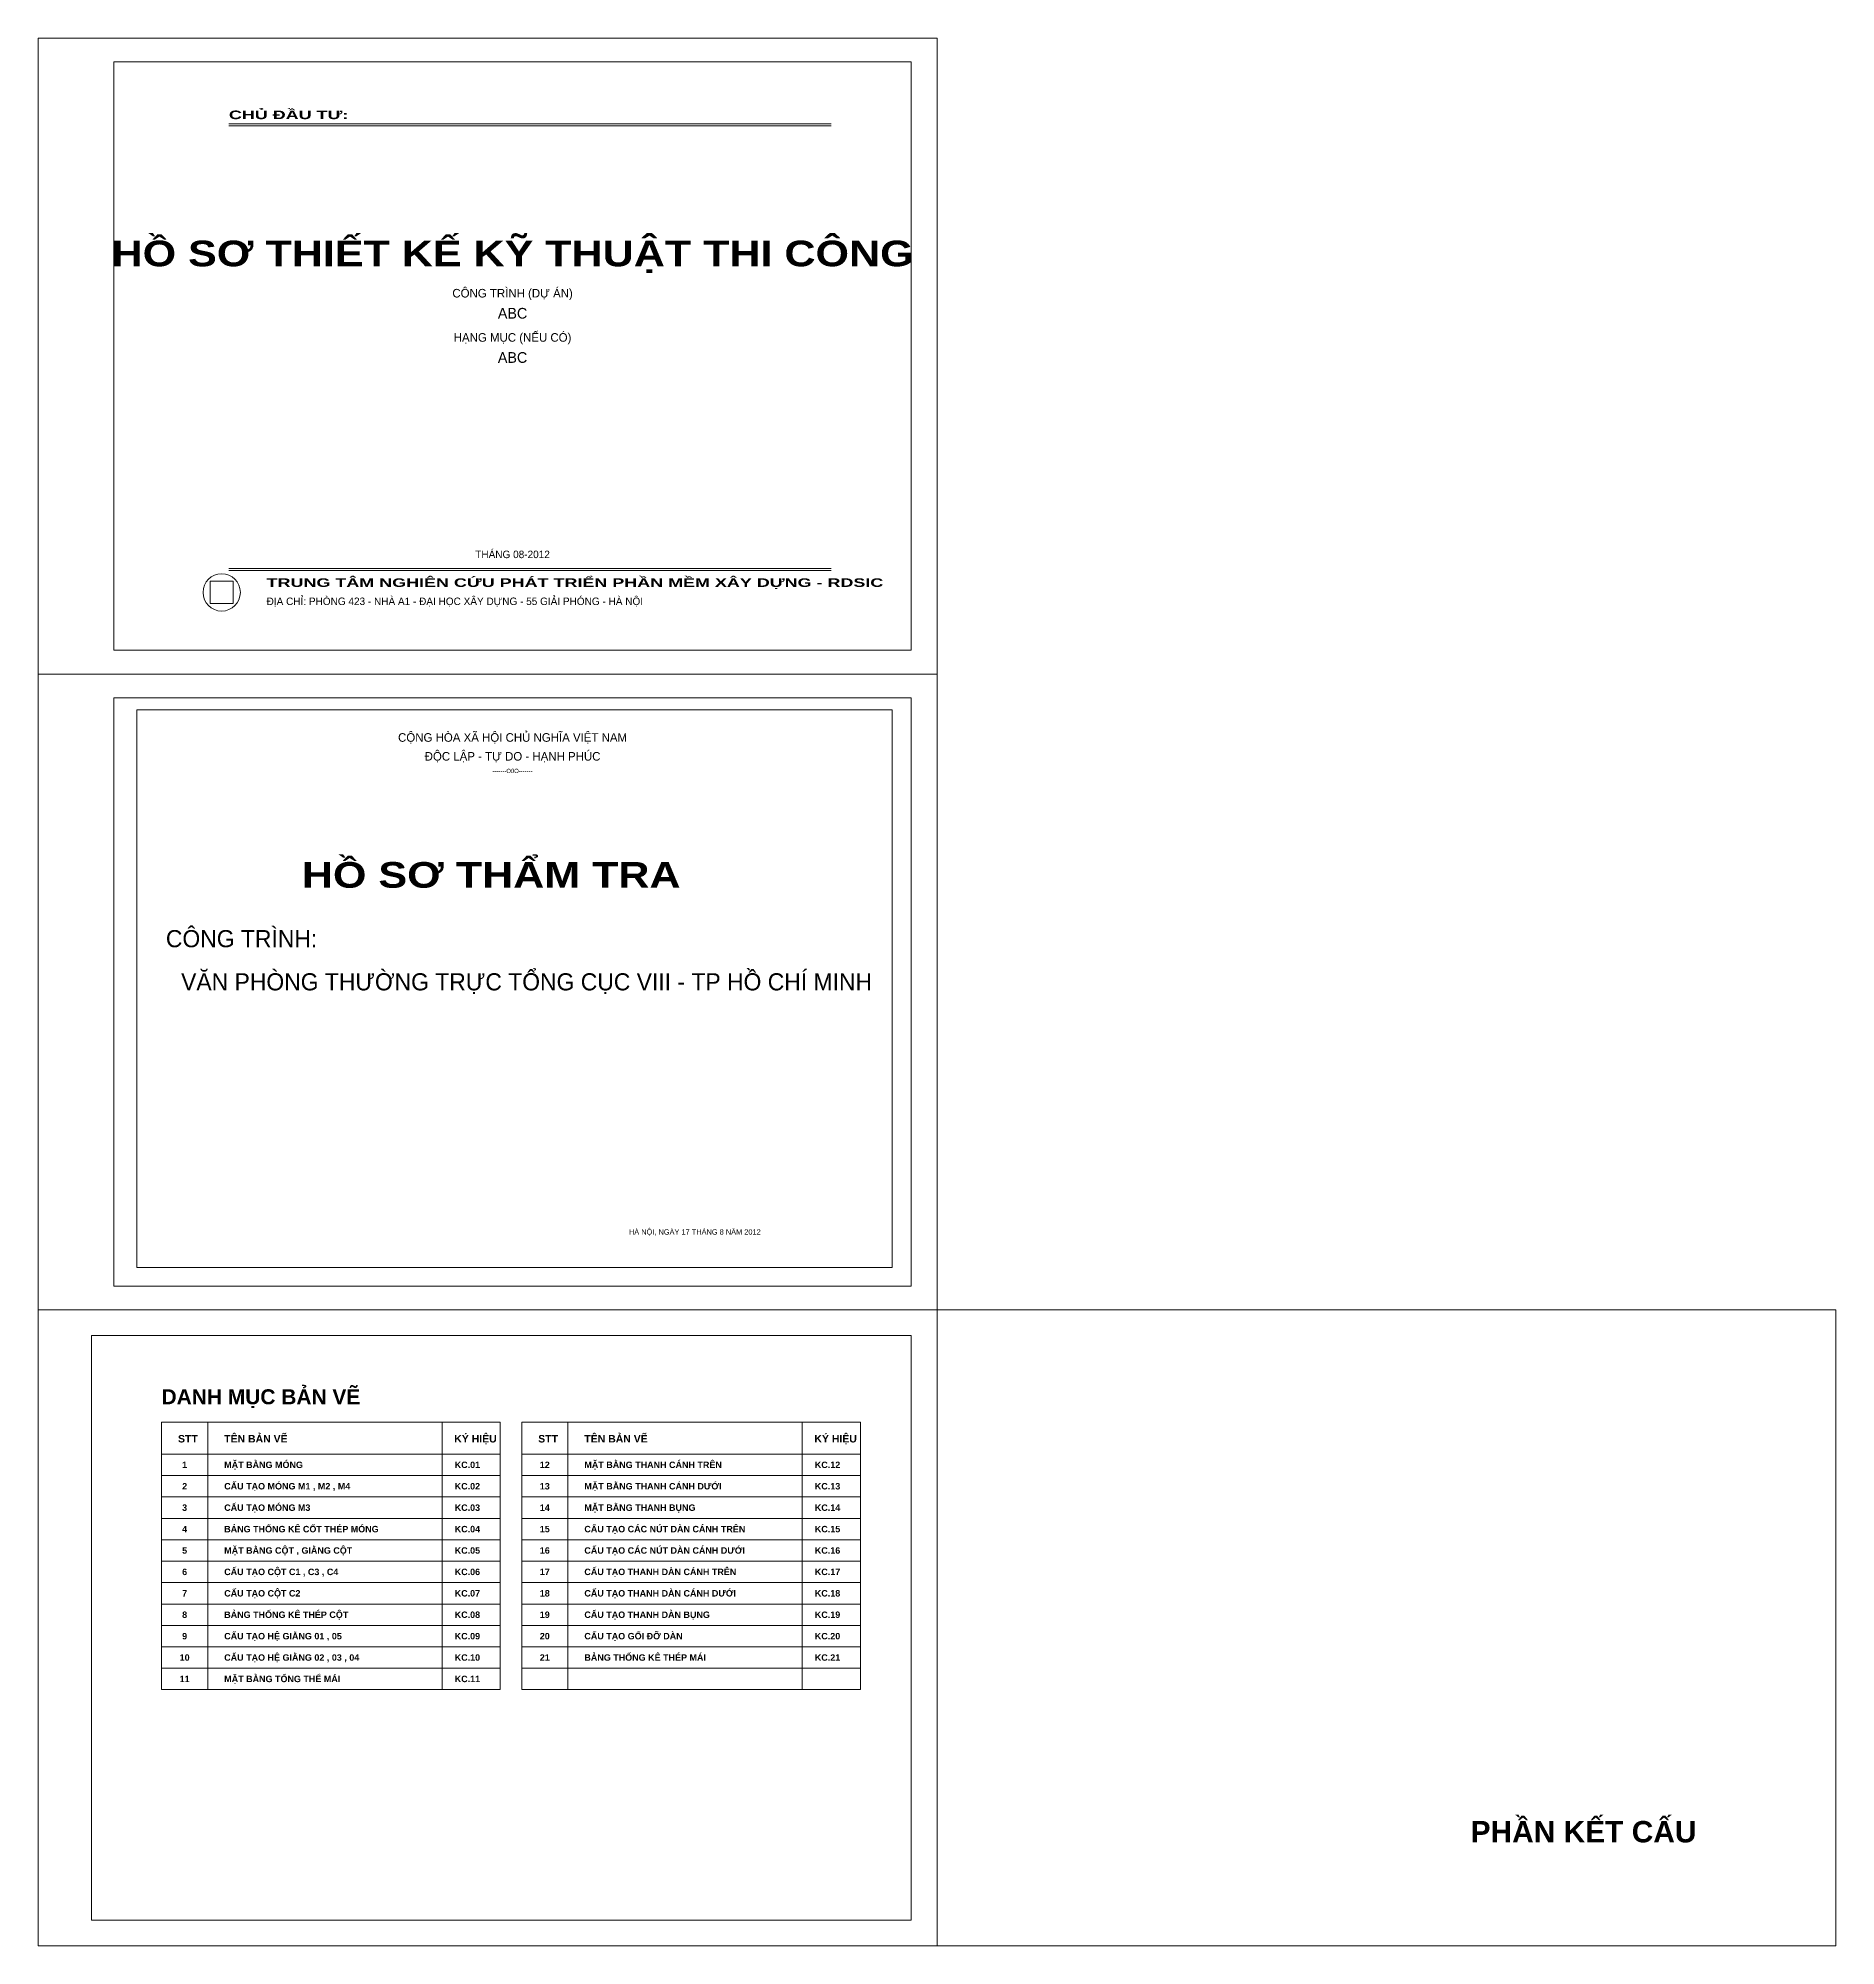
# Model space of a CAD drawing. Header units: millimetres. Extents: x 23 to 2197, y 15 to 1500.
# Drawn here: x 343 to 1183, y 609 to 1500 of the extents above; entities that cross this region are included whole.
import ezdxf
from ezdxf.enums import TextEntityAlignment as Align

# ---------------------------------------------------------------- set-up
doc = ezdxf.new("R2010")
doc.units = ezdxf.units.MM
doc.header["$MEASUREMENT"] = 0
doc.layers.get('0').update_dxf_attribs({"lineweight": 20})
doc.styles.add('.VnAvantH', font='')
doc.styles.add('.VnHelvetlnsH', font='')
doc.styles.get('.VnAvantH').set_extended_font_data('.VnAvantH')
doc.styles.get('.VnHelvetlnsH').set_extended_font_data('.VnHelvetInsH', bold=True)

msp = doc.modelspace()

# ---------------------------------------------------------------- texts
at = {"style": '.VnHelvetlnsH', "width": 1.5}
msp.add_text('chñ ®Çu t¦: ', height=4, dxfattribs=at).set_placement((432.21, 1461.19), align=Align.BOTTOM_LEFT)
at = {"style": '.VnHelvetlnsH', "width": 1.2}
for s, p in [('Hå s¬ thiÕt kÕ kü thuËt thi c«ng', (564.76, 1393.65)), ('Hå s¬ thÈm tra', (554.78, 1103.41))]:
    msp.add_text(s, height=12, dxfattribs=at).set_placement(p, align=Align.CENTER)
at = {"style": '.VnAvantH'}
for s, height, p in [('c«ng tr×nh (dù ¸n)', 4, (564.76, 1379.09)), ('abc', 5, (564.76, 1369.22)), ('h¹ng môc (nÕu cã)', 4, (564.76, 1358.43)), ('abc', 5, (564.76, 1348.56)), ('th¸ng 08-2012', 3.5, (564.76, 1257.36)), ('céng hßa x· héi chñ nghÜa viÖt nam', 4, (564.76, 1171.59)), ('®éc lËp - tù do - h¹nh phóc', 4, (564.76, 1162.79)), ('-------o0o-------', 2, (564.76, 1156.98)), ('hµ néi, ngµy 17 th¸ng 8 n¨m 2012', 2.5, (649.92, 941.39))]:
    msp.add_text(s, height=height, dxfattribs=at).set_placement(p, align=Align.CENTER)
at = {"style": '.VnHelvetlnsH', "width": 1.5}
msp.add_text('trung t©m nghiªn cøu ph¸t triÓn phÇn mÒm x©y dùng - rdsic', height=4, dxfattribs=at).set_placement((449.83, 1243.91))
at = {"style": '.VnAvantH'}
for s, height, p in [('®Þa chØ: phßng 423 - nhµ a1 - ®¹i häc x©y dùng - 55 gi¶i phãng - hµ néi', 3.5, (449.83, 1235.44)), ('c«ng tr×nh:', 8, (402.77, 1075.63)), ('v¨n phßng th\xadêng trùc tæng côc VIII - tp Hå chÝ minh', 8, (409.89, 1055.47))]:
    msp.add_text(s, height=height, dxfattribs=at).set_placement(p)
at = {"color": 7, "style": '.VnHelvetlnsH'}
for s, height, p in [('danh môc b¶n vÏ', 7, (400.74, 862.16)), ('mÆt b»ng mãng', 3, (430.02, 832.37)), ('kc.01', 3, (537.71, 832.37)), ('mÆt b»ng thanh c¸nh trªn', 3, (598.3, 832.37)), ('kc.12', 3, (705.99, 832.37)), ('cÊu t¹o mãng m1 , m2 , m4', 3, (430.02, 822.37)), ('kc.02', 3, (537.71, 822.37)), ('mÆt b»ng thanh c¸nh d\xadíi', 3, (598.3, 822.37)), ('kc.13', 3, (705.99, 822.37)), ('cÊu t¹o mãng m3', 3, (430.02, 812.37)), ('kc.03', 3, (537.71, 812.37)), ('mÆt b»ng thanh bông', 3, (598.3, 812.37)), ('kc.14', 3, (705.99, 812.37)), ('b¶ng thèng kª cèt thÐp mãng', 3, (430.02, 802.37)), ('kc.04', 3, (537.71, 802.37)), ('cÊu t¹o c¸c nót dµn c¸nh trªn', 3, (598.3, 802.37)), ('kc.15', 3, (705.99, 802.37)), ('mÆt b»ng cét , gi»ng cét', 3, (430.02, 792.37)), ('kc.05', 3, (537.71, 792.37)), ('cÊu t¹o c¸c nót dµn c¸nh d\xadíi', 3, (598.3, 792.37)), ('kc.16', 3, (705.99, 792.37)), ('cÊu t¹o cét c1 , c3 , c4', 3, (430.02, 782.37)), ('kc.06', 3, (537.71, 782.37)), ('cÊu t¹o thanh dµn c¸nh trªn', 3, (598.3, 782.37)), ('kc.17', 3, (705.99, 782.37)), ('cÊu t¹o cét c2', 3, (430.02, 772.37)), ('kc.07', 3, (537.71, 772.37)), ('cÊu t¹o thanh dµn c¸nh d\xadíi', 3, (598.3, 772.37)), ('kc.18', 3, (705.99, 772.37)), ('b¶ng thèng kª thÐp cét', 3, (430.02, 762.37)), ('cÊu t¹o thanh dµn bông', 3, (598.3, 762.37)), ('kc.08', 3, (537.71, 762.37)), ('kc.19', 3, (705.99, 762.37)), ('cÊu t¹o hÖ gi»ng 01 , 05', 3, (430.02, 752.37)), ('kc.09', 3, (537.71, 752.37)), ('cÊu t¹o gèi ®ì dµn', 3, (598.3, 752.37)), ('kc.20', 3, (705.99, 752.37)), ('cÊu t¹o hÖ gi»ng 02 , 03 , 04', 3, (430.02, 742.37)), ('kc.10', 3, (537.71, 742.37)), ('b¶ng thèng kª thÐp m¸i', 3, (598.3, 742.37)), ('kc.21', 3, (705.99, 742.37)), ('mÆt b»ng tæng thÓ m¸i', 3, (430.02, 732.37)), ('kc.11', 3, (537.71, 732.37))]:
    msp.add_text(s, height=height, dxfattribs=at).set_placement(p)
at = {"color": 7, "lineweight": -2, "style": '.VnHelvetlnsH'}
for s, p in [('stt ', (408.44, 844.31)), ('tªn b¶n vÏ', (430.02, 844.31)), ('ký hiÖu', (537.52, 844.31)), ('stt ', (576.73, 844.31)), ('tªn b¶n vÏ', (598.3, 844.31)), ('ký hiÖu', (705.8, 844.31))]:
    msp.add_text(s, height=3.5, dxfattribs=at).set_placement(p)
at = {"color": 7, "style": '.VnHelvetlnsH'}
for s, p in [('1', (411.53, 833.87)), ('12', (579.81, 833.87)), ('2', (411.53, 823.87)), ('13', (579.81, 823.87)), ('3', (411.53, 813.87)), ('14', (579.81, 813.87)), ('4', (411.53, 803.87)), ('15', (579.81, 803.87)), ('5', (411.53, 793.87)), ('16', (579.81, 793.87)), ('6', (411.53, 783.87)), ('17', (579.81, 783.87)), ('7', (411.53, 773.87)), ('18', (579.81, 773.87)), ('8', (411.53, 763.87)), ('19', (579.81, 763.87)), ('9', (411.53, 753.87)), ('20', (579.81, 753.87)), ('10', (411.53, 743.87)), ('21', (579.81, 743.87)), ('11', (411.53, 733.87))]:
    msp.add_text(s, height=3, dxfattribs=at).set_placement(p, align=Align.MIDDLE_CENTER)
msp.add_text('phÇn kÕt cÊu', height=10, dxfattribs=at).set_placement((1117.95, 657.53), align=Align.RIGHT)

# ---------------------------------------------------------------- linework, layer by layer
for p, q in [((432.21, 1460.2), (713.6, 1460.2)), ((432.21, 1459.26), (713.6, 1459.26)), ((432.21, 1252.55), (713.6, 1252.55)), ((432.21, 1251.61), (713.6, 1251.61)), ((763.08, 609.21), (763.08, 906.21))]:
    msp.add_line(p, q)
at = {"color": 8, "ltscale": 50}
for p, q in [((400.74, 853.84), (400.74, 728.87)), ((400.74, 853.84), (559.02, 853.84)), ((422.32, 853.84), (422.32, 728.87)), ((531.83, 853.84), (531.83, 728.87)), ((559.02, 853.84), (559.02, 728.87)), ((569.02, 853.84), (727.3, 853.84)), ((569.02, 853.84), (569.02, 728.87)), ((590.6, 853.84), (590.6, 728.87)), ((700.11, 853.84), (700.11, 728.87)), ((727.3, 853.84), (727.3, 728.87)), ((400.74, 838.87), (559.02, 838.87)), ((569.02, 838.87), (727.3, 838.87)), ((400.74, 828.87), (559.02, 828.87)), ((569.02, 828.87), (727.3, 828.87)), ((400.74, 818.87), (559.02, 818.87)), ((569.02, 818.87), (727.3, 818.87)), ((400.74, 808.87), (559.02, 808.87)), ((569.02, 808.87), (727.3, 808.87)), ((400.74, 798.87), (559.02, 798.87)), ((569.02, 798.87), (727.3, 798.87)), ((400.74, 788.87), (559.02, 788.87)), ((569.02, 788.87), (727.3, 788.87)), ((400.74, 778.87), (559.02, 778.87)), ((569.02, 778.87), (727.3, 778.87)), ((400.74, 768.87), (559.02, 768.87)), ((569.02, 768.87), (727.3, 768.87)), ((400.74, 758.87), (559.02, 758.87)), ((569.02, 758.87), (727.3, 758.87)), ((400.74, 748.87), (559.02, 748.87)), ((569.02, 748.87), (727.3, 748.87)), ((400.74, 738.87), (559.02, 738.87)), ((569.02, 738.87), (727.3, 738.87)), ((400.74, 728.87), (559.02, 728.87)), ((569.02, 728.87), (727.3, 728.87))]:
    msp.add_line(p, q, dxfattribs=at)
for points in [[(343.08, 1203.21), (763.08, 1203.21), (763.08, 1500.21), (343.08, 1500.21)], [(751.08, 1489.09), (378.44, 1489.09), (378.44, 1214.34), (751.08, 1214.34)], [(423.52, 1246.56), (434.19, 1246.56), (434.19, 1236.13), (423.52, 1236.13)], [(343.08, 906.21), (763.08, 906.21), (763.08, 1203.21), (343.08, 1203.21)], [(751.08, 1192.09), (378.44, 1192.09), (378.44, 917.34), (751.08, 917.34)], [(389.2, 1186.46), (742.1, 1186.46), (742.1, 926.01), (389.2, 926.01)], [(368.08, 621.21), (751.08, 621.21), (751.08, 894.21), (368.08, 894.21)]]:
    msp.add_lwpolyline(points, close=True)
for points in [[(1183.08, 609.21), (343.08, 609.21), (343.08, 906.21), (1183.08, 906.21)], [(1183.08, 906.21), (1183.08, 609.21)]]:
    msp.add_lwpolyline(points)
msp.add_circle((428.85, 1241.34), 8.72)

msp.set_redraw_order([(e.dxf.handle, doc.entitydb.next_handle()) for e in msp.query("TEXT MTEXT ATTDEF DIMENSION ARC_DIMENSION")])  # texts and dimensions are drawn at this point

doc.saveas('drawing.dxf')
